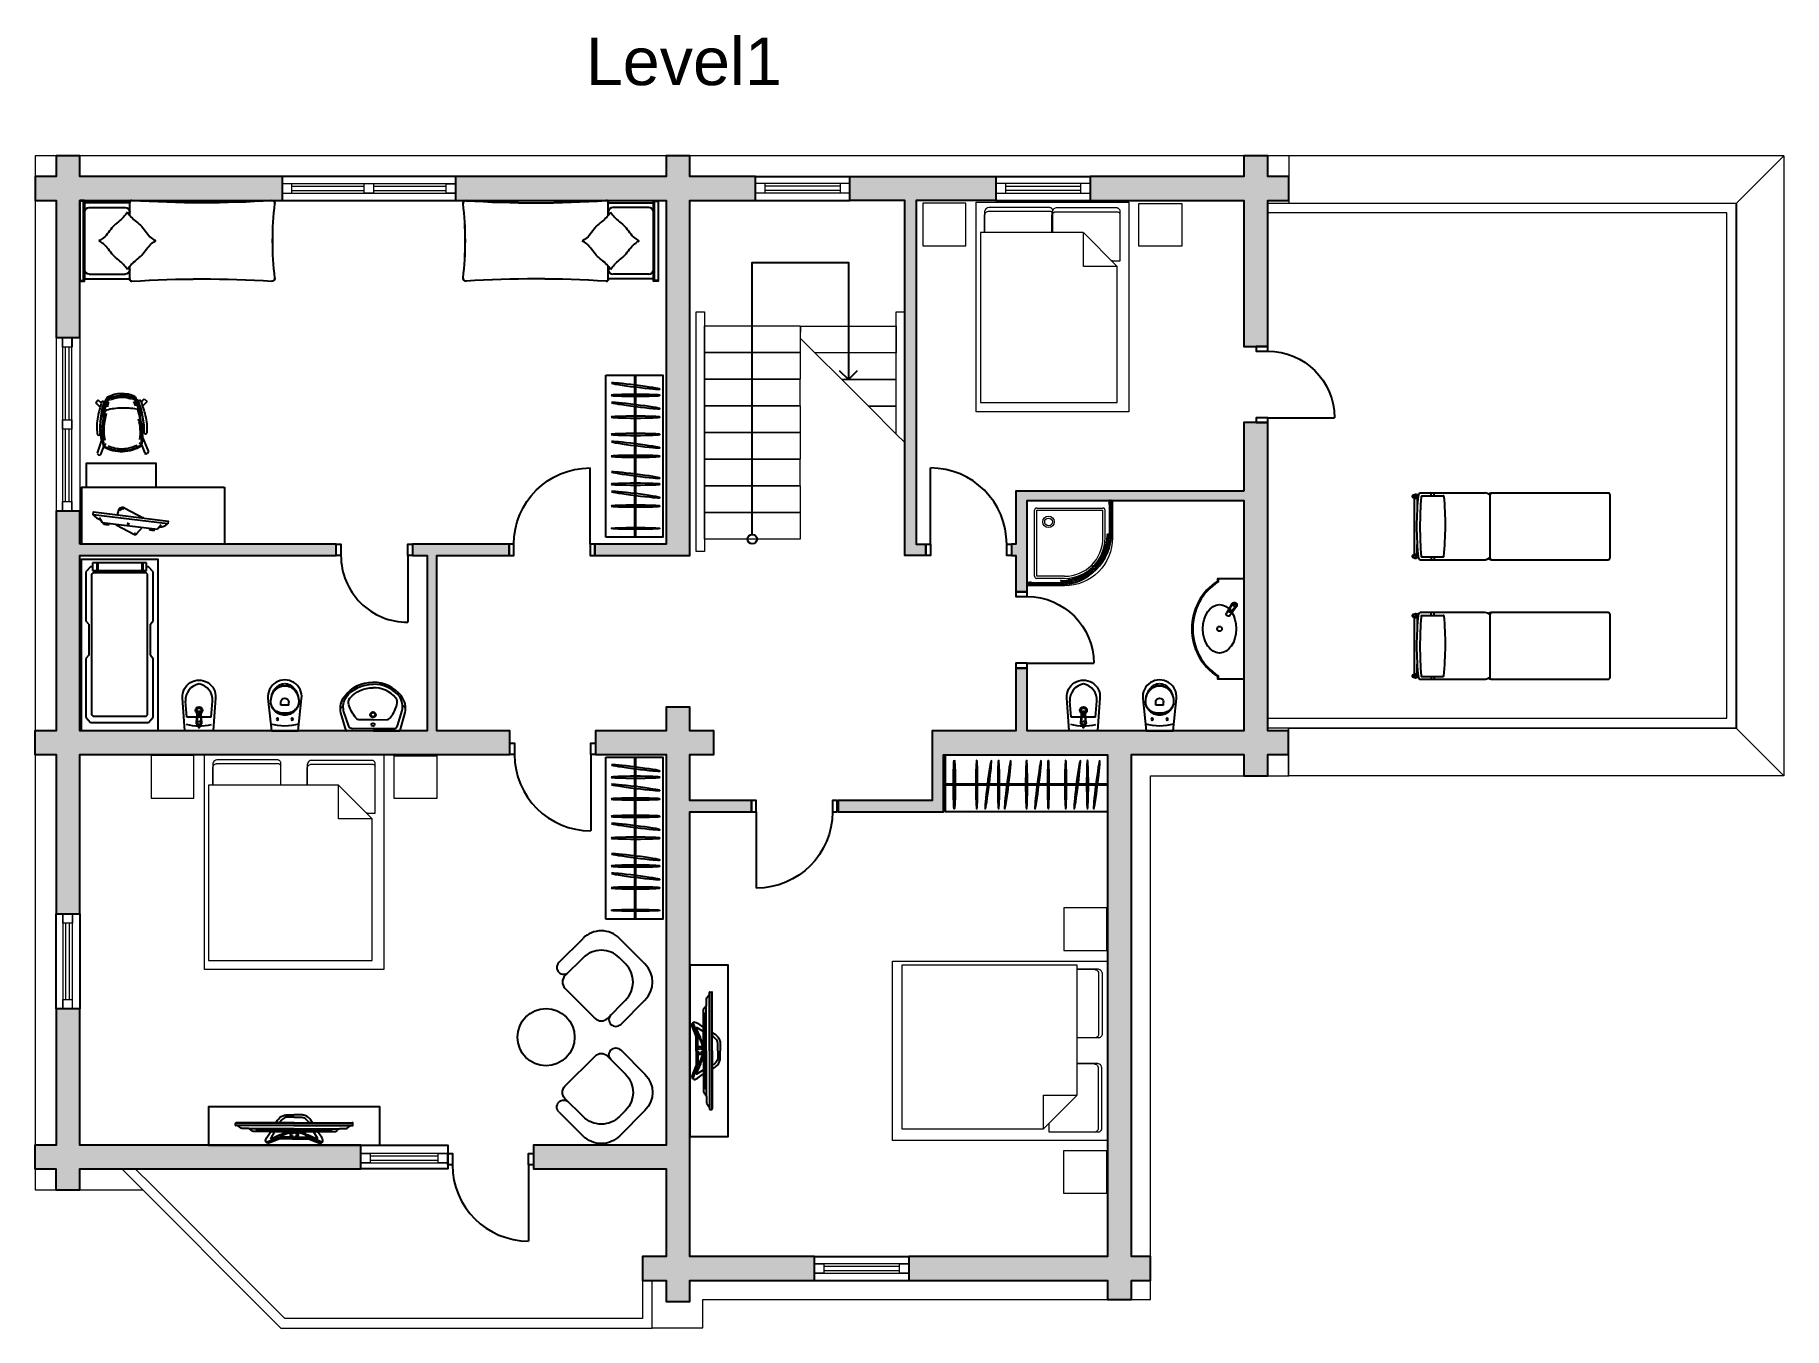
# Model space of a CAD drawing. Header units: millimetres. Extents: x 206455 to 265096, y 21531 to 53708.
# Drawn here: x 246737 to 265096, y 21531 to 35109 of the extents above; entities that cross this region are included whole.
import ezdxf

# ---------------------------------------------------------------- set-up
doc = ezdxf.new("R2010")
doc.units = ezdxf.units.MM
for name, color, linetype in [('dwgmodels.com', 250, 'Continuous'), ('furniture _san', 36, 'Continuous'), ('hatches', 8, 'Continuous'), ('wall', 5, 'Continuous')]:
    doc.layers.add(name, color=color, linetype=linetype)
doc.layers.add('txt', color=7, linetype='Continuous', lineweight=13)
doc.styles.get("Standard").update_dxf_attribs({"font": 'arial.ttf'})

msp = doc.modelspace()

# ---------------------------------------------------------------- texts
at = {"layer": 'txt', "color": 250, "linetype": 'Continuous', "lineweight": 15, "ltscale": 0.13}
msp.add_text('Level1', height=500, dxfattribs=at).set_placement((252518, 34582))

# ---------------------------------------------------------------- blocks, each defined once
blk = doc.blocks.new('bed 343')
at = {"color": 0, "linetype": 'Continuous', "lineweight": 15, "ltscale": 0.13}
for points in [[(-12, 1498), (-461, 1498), (-461, 1049), (-12, 1049)], [(-8, -1502), (-458, -1502), (-458, -1053), (-8, -1053)]]:
    blk.add_lwpolyline(points, close=True, dxfattribs=at)
at = {"color": 0, "linetype": 'Continuous', "lineweight": 15, "ltscale": 0.2}
blk.add_lwpolyline([(0, 942), (-2257, 942), (-2257, -942), (0, -942)], close=True, dxfattribs=at)
for points in [[(-319, 465), (-319, -898), (-2161, -898), (-2161, 819), (-673, 819), (-673, 466), (-319, 466), (-673, 819)], [(-616, 770), (-616, 763), (-616, 851), (-88, 851), (-85, 851), (-79, 848), (-73, 843), (-68, 837), (-65, 833), (-63, 829), (-62, 825), (-60, 819), (-60, 816), (-60, 180), (-63, 168), (-69, 157), (-75, 149), (-85, 143), (-94, 138), (-102, 136), (-319, 136), (-140, 136), (-129, 141), (-117, 146), (-106, 157), (-102, 166), (-100, 174), (-99, 180), (-99, 818), (-99, 827), (-103, 834), (-108, 841), (-114, 846), (-121, 850), (-122, 851)], [(-317, -140), (-317, -140), (-317, -140), (-83, -140), (-80, -140), (-74, -143), (-68, -148), (-63, -154), (-60, -158), (-58, -162), (-57, -166), (-55, -172), (-55, -175), (-55, -811), (-58, -823), (-64, -834), (-70, -842), (-80, -848), (-89, -853), (-97, -855), (-314, -855), (-135, -855), (-124, -850), (-112, -845), (-101, -834), (-97, -825), (-95, -817), (-94, -811), (-94, -173), (-94, -164), (-98, -157), (-103, -150), (-109, -145), (-116, -141), (-117, -140)]]:
    blk.add_lwpolyline(points, dxfattribs=at)
blk = doc.blocks.new('ward46')
at = {"color": 0}
for p, q in [((283, 1700), (283, 0)), ((293, 1700), (293, 0))]:
    blk.add_line(p, q, dxfattribs=at)
for points in [[(600, 0), (0, 0), (0, 1700), (600, 1700)], [(600, 1700), (600, 0)]]:
    blk.add_lwpolyline(points, dxfattribs=at)
blk.add_ellipse((287, 1609), major_axis=(256, 0), ratio=0.03669, dxfattribs=at)
at = {"color": 0, "extrusion": (0, 0, -1)}
for centre, major_axis in [((287, 1374), (256, 0)), ((286, 1253), (254, -32)), ((287, 1144), (256, 0)), ((286, 1048), (254, -32)), ((287, 851), (256, 0)), ((286, 730), (254, -32)), ((287, 622), (256, 0)), ((287, 440), (256, 0)), ((286, 319), (254, -32)), ((287, 211), (256, 0)), ((286, 114), (254, -32))]:
    blk.add_ellipse(centre, major_axis=major_axis, ratio=0.03669, dxfattribs=at)
blk = doc.blocks.new('wash b1')
at = {"color": 0}
for p, q in [((-311, -264), (-342, -239)), ((311, -264), (342, -239))]:
    blk.add_line(p, q, dxfattribs=at)
for points in [[(0, 0), (-279, 0, 0.349334), (-284, -4), (-338, -191, 0.210862), (-299, -365, 0.238221), (-1, -511, -0.006376)], [(-3, 0), (276, 0, -0.349334), (281, -4), (338, -191, -0.210862), (299, -365, -0.236938), (-1, -511, 0.006376)], [(0, -25), (-216, -25, 0.390337), (-256, -51), (-308, -212, 0.183446), (-282, -357, 0.232242), (0, -490, 0.646667)], [(0, -116), (-151, -119, 0.204561), (-187, -147, 0.107345), (-252, -274, 0.24654), (-242, -344, 0.234802), (1, -452, 0.791678)], [(-3, -116), (149, -119, -0.218686), (184, -142, -0.103144), (252, -274, -0.24654), (242, -344, -0.232404), (-4, -452, -0.791678)], [(-3, -25), (213, -25, -0.390337), (253, -51), (308, -212, -0.183446), (282, -357, -0.230237), (-3, -490, -0.646667)]]:
    blk.add_lwpolyline(points, format="xyb", dxfattribs=at)
for centre, radius in [((0, -170), 29), ((0, -170), 22), ((0, -66), 16)]:
    blk.add_circle(centre, radius, dxfattribs=at)
blk = doc.blocks.new('SSS')
for p, q in [((-1, 2), (0, 9)), ((10, -2), (0, 0)), ((12, 9), (2, 11)), ((8, 4), (13, 3)), ((10, 1), (11, 6)), ((16, 17), (12, 9)), ((23, 19), (21, 19)), ((10, -2), (10, -11)), ((14, -15), (16, -16))]:
    blk.add_line(p, q)
blk.add_lwpolyline([(22, 11), (20, 11, 0.414214), (18, 10), (15, -5, 0.414214), (16, -7), (18, -8)], format="xyb")
for points in [[(21, 4), (25, 3), (25, 3), (29, 25), (28, 25), (25, 26), (24, 25), (21, 4)], [(15, -24), (19, -25), (19, -24), (24, -3), (23, -3), (20, -2), (19, -2), (15, -23)]]:
    blk.add_lwpolyline(points, close=True)
blk.add_circle((11, 3), 3.6)
for centre, radius, start, end in [((0, 2), 1.8, 168.3985, 258.3985), ((2, 9), 1.8, 78.3985, 168.3985), ((11, 3), 5.4, 78.3985, 258.3985), ((20, 15), 4.5, 78.3985, 155.158), ((14, -11), 4.5, 181.639, 258.3985)]:
    blk.add_arc(centre, radius, start, end)
blk = doc.blocks.new('Kolo STANDARD PLUS 80')
at = {"color": 0, "lineweight": 0}
for p, q in [((0, 790), (1, 790)), ((1, 790), (5, 787)), ((5, 787), (10, 787)), ((34, 785), (6, 785)), ((6, 785), (6, 784)), ((6, 784), (10, 784)), ((10, 772), (6, 772)), ((6, 772), (6, 770)), ((6, 770), (7, 770)), ((7, 770), (34, 770)), ((7, 770), (7, 770)), ((10, 787), (10, 785)), ((10, 785), (12, 785)), ((10, 784), (10, 772)), ((12, 787), (25, 790)), ((12, 786), (12, 787)), ((12, 785), (12, 786)), ((20, 785), (12, 785)), ((12, 785), (12, 785)), ((12, 772), (12, 783)), ((12, 783), (34, 783)), ((34, 772), (12, 772)), ((12, 770), (20, 770)), ((25, 790), (38, 788)), ((30, 779), (30, 781)), ((31, 783), (37, 783)), ((39, 782), (31, 782)), ((31, 779), (31, 781)), ((35, 778), (31, 778)), ((34, 777), (31, 777)), ((34, 783), (34, 785)), ((34, 770), (34, 772)), ((35, 778), (35, 778)), ((37, 776), (35, 776)), ((36, 777), (37, 777)), ((38, 788), (39, 788)), ((38, 787), (38, 784)), ((38, 778), (38, 777)), ((38, 778), (39, 778)), ((38, 768), (38, 775)), ((39, 788), (39, 787)), ((39, 787), (39, 768)), ((39, 787), (307, 787)), ((39, 783), (307, 783)), ((39, 776), (307, 776)), ((39, 769), (307, 769)), ((39, 768), (39, 768)), ((70, 90), (70, 710)), ((350, 730), (90, 730)), ((90, 90), (90, 710)), ((350, 710), (90, 710)), ((315, 776), (315, 783)), ((315, 766), (315, 773)), ((315, 773), (315, 773)), ((315, 773), (315, 773)), ((316, 759), (315, 766)), ((315, 765), (316, 765)), ((316, 769), (317, 755)), ((317, 751), (316, 759)), ((317, 773), (317, 770)), ((317, 770), (322, 770)), ((317, 755), (325, 755)), ((327, 752), (317, 749)), ((325, 754), (318, 754)), ((318, 754), (318, 751)), ((318, 751), (327, 753)), ((318, 750), (318, 751)), ((319, 784), (319, 783)), ((320, 782), (320, 784)), ((325, 755), (325, 754)), ((327, 775), (327, 783)), ((327, 753), (327, 752)), ((601, 640), (602, 641)), ((604, 637), (601, 640)), ((607, 641), (604, 644)), ((604, 644), (604, 643)), ((606, 637), (604, 637)), ((605, 635), (612, 642)), ((611, 626), (605, 632)), ((606, 634), (613, 642)), ((612, 627), (606, 633)), ((608, 640), (607, 641)), ((614, 623), (609, 617)), ((609, 616), (610, 614)), ((612, 626), (612, 625)), ((612, 625), (612, 625)), ((612, 625), (614, 623)), ((614, 614), (612, 615)), ((613, 615), (612, 614)), ((620, 635), (613, 627)), ((616, 618), (613, 616)), ((614, 614), (613, 616)), ((614, 642), (620, 636)), ((621, 634), (614, 626)), ((614, 624), (617, 622)), ((614, 614), (615, 612)), ((614, 614), (616, 613)), ((615, 613), (614, 612)), ((616, 609), (614, 610)), ((615, 642), (621, 637)), ((616, 620), (618, 618)), ((616, 618), (617, 617)), ((618, 616), (616, 613)), ((618, 616), (617, 617)), ((623, 614), (617, 609)), ((620, 616), (618, 618)), ((624, 614), (622, 617)), ((625, 612), (623, 614)), ((626, 612), (625, 612)), ((625, 612), (625, 612)), ((634, 621), (626, 614)), ((626, 611), (632, 605)), ((635, 620), (627, 613)), ((627, 612), (633, 606)), ((634, 606), (642, 613)), ((635, 605), (642, 612)), ((642, 614), (636, 620)), ((642, 615), (637, 621)), ((637, 606), (637, 604)), ((637, 604), (640, 601)), ((640, 608), (641, 607)), ((640, 601), (641, 602)), ((641, 607), (644, 604)), ((644, 604), (643, 604)), ((710, 350), (710, 90)), ((730, 350), (730, 90)), ((752, 327), (749, 317)), ((750, 318), (751, 318)), ((751, 318), (753, 327)), ((754, 318), (751, 318)), ((751, 317), (759, 316)), ((753, 327), (752, 327)), ((755, 325), (754, 325)), ((754, 325), (754, 318)), ((755, 317), (755, 325)), ((769, 316), (755, 317)), ((759, 316), (766, 315)), ((765, 315), (765, 316)), ((766, 315), (773, 315)), ((769, 39), (769, 307)), ((770, 317), (770, 322)), ((773, 317), (770, 317)), ((773, 315), (773, 315)), ((773, 315), (773, 315)), ((775, 327), (783, 327)), ((776, 315), (783, 315)), ((776, 39), (776, 307)), ((782, 320), (784, 320)), ((784, 319), (783, 319)), ((783, 39), (783, 307)), ((787, 307), (787, 39)), ((710, 90), (90, 90)), ((710, 70), (90, 70)), ((770, 4), (766, 0)), ((787, 39), (768, 39)), ((768, 38), (775, 38)), ((768, 10), (770, 10)), ((770, 7), (770, 34)), ((770, 34), (772, 34)), ((770, 12), (770, 20)), ((770, 6), (770, 7)), ((772, 6), (770, 6)), ((772, 4), (770, 4)), ((772, 34), (772, 12)), ((772, 12), (783, 12)), ((784, 10), (772, 10)), ((772, 10), (772, 6)), ((772, 10), (773, 10)), ((776, 0), (772, 4)), ((773, 10), (773, 5)), ((782, 10), (773, 10)), ((773, 5), (777, 1)), ((776, 37), (776, 35)), ((777, 1), (776, 0)), ((778, 38), (777, 38)), ((777, 36), (777, 37)), ((777, 34), (777, 31)), ((778, 38), (778, 39)), ((778, 35), (778, 35)), ((778, 35), (778, 31)), ((778, 1), (782, 5)), ((780, 0), (778, 1)), ((779, 31), (781, 31)), ((779, 30), (781, 30)), ((783, 4), (780, 0)), ((782, 39), (782, 31)), ((782, 10), (784, 10)), ((782, 5), (782, 10)), ((783, 31), (783, 37)), ((783, 12), (783, 34)), ((783, 34), (785, 34)), ((783, 10), (783, 6)), ((784, 10), (783, 10)), ((783, 6), (785, 6)), ((785, 4), (783, 4)), ((787, 38), (784, 38)), ((784, 6), (784, 10)), ((784, 6), (784, 10)), ((785, 6), (784, 6)), ((785, 6), (784, 6)), ((785, 34), (785, 6)), ((785, 20), (785, 12)), ((785, 20), (785, 6)), ((785, 20), (785, 20)), ((785, 12), (785, 20)), ((786, 12), (785, 12)), ((785, 10), (787, 10)), ((785, 6), (785, 10)), ((789, 0), (785, 4)), ((787, 12), (786, 12)), ((787, 39), (788, 39)), ((790, 25), (787, 12)), ((787, 10), (787, 5)), ((787, 5), (790, 1)), ((788, 39), (788, 38)), ((788, 38), (790, 25)), ((790, 1), (789, 0))]:
    blk.add_line(p, q, dxfattribs=at)
at = {"color": 0}
for p, q in [((1, 790), (0, 789)), ((0, 789), (4, 785)), ((4, 783), (0, 780)), ((0, 780), (0, 779)), ((0, 779), (1, 778)), ((0, 779), (0, 779)), ((1, 777), (0, 776)), ((0, 776), (4, 772)), ((4, 770), (0, 766)), ((0, 766), (1, 765)), ((0, 766), (0, 766)), ((0, 766), (0, 766)), ((5, 787), (1, 790)), ((1, 778), (5, 782)), ((5, 773), (1, 777)), ((1, 765), (5, 768)), ((4, 785), (4, 783)), ((4, 772), (4, 770)), ((10, 787), (5, 787)), ((5, 782), (10, 782)), ((10, 773), (5, 773)), ((5, 768), (10, 768)), ((6, 783), (6, 785)), ((6, 785), (10, 785)), ((10, 783), (6, 783)), ((6, 770), (6, 772)), ((6, 772), (10, 772)), ((10, 770), (6, 770)), ((10, 785), (10, 787)), ((10, 782), (10, 783)), ((10, 772), (10, 773)), ((10, 768), (10, 770)), ((19, 787), (17, 787)), ((19, 769), (17, 769)), ((20, 785), (20, 786)), ((20, 785), (20, 785)), ((20, 770), (20, 770)), ((39, 787), (307, 787)), ((310, 783), (307, 783)), ((307, 783), (307, 776)), ((310, 782), (307, 782)), ((307, 778), (307, 778)), ((307, 774), (315, 774)), ((308, 777), (308, 776)), ((308, 775), (310, 775)), ((313, 783), (310, 782)), ((310, 776), (310, 778)), ((310, 778), (311, 778)), ((311, 778), (311, 776)), ((311, 775), (313, 775)), ((313, 776), (313, 783)), ((315, 773), (315, 769)), ((316, 769), (322, 769)), ((328, 775), (328, 783)), ((600, 640), (604, 645)), ((605, 635), (600, 640)), ((604, 645), (610, 640)), ((610, 640), (605, 635)), ((610, 617), (615, 622)), ((612, 615), (610, 617)), ((617, 620), (612, 615)), ((615, 622), (617, 620)), ((620, 617), (615, 612)), ((615, 612), (617, 610)), ((617, 610), (622, 615)), ((622, 615), (620, 617)), ((640, 610), (635, 605)), ((635, 605), (640, 600)), ((645, 604), (640, 610)), ((640, 600), (645, 604)), ((775, 328), (783, 328)), ((769, 316), (769, 322)), ((773, 315), (769, 315)), ((774, 307), (774, 315)), ((775, 311), (775, 313)), ((775, 308), (775, 310)), ((776, 313), (783, 313)), ((778, 311), (776, 311)), ((776, 310), (778, 310)), ((777, 308), (776, 308)), ((783, 307), (776, 307)), ((778, 310), (778, 311)), ((778, 307), (778, 307)), ((783, 313), (782, 310)), ((782, 310), (782, 307)), ((783, 310), (783, 307)), ((787, 39), (787, 307)), ((765, 1), (768, 5)), ((766, 0), (765, 1)), ((770, 4), (766, 0)), ((766, 0), (766, 0)), ((766, 0), (766, 0)), ((768, 5), (768, 10)), ((768, 10), (770, 10)), ((769, 19), (769, 17)), ((770, 20), (770, 20)), ((770, 10), (770, 6)), ((770, 6), (772, 6)), ((772, 4), (770, 4)), ((772, 6), (772, 10)), ((772, 10), (773, 10)), ((776, 0), (772, 4)), ((773, 10), (773, 5)), ((773, 5), (777, 1)), ((777, 1), (776, 0)), ((778, 1), (782, 5)), ((779, 0), (778, 1)), ((780, 0), (779, 0)), ((779, 0), (779, 0)), ((783, 4), (780, 0)), ((782, 5), (782, 10)), ((782, 10), (783, 10)), ((783, 10), (783, 6)), ((783, 6), (785, 6)), ((785, 4), (783, 4)), ((785, 20), (786, 20)), ((785, 6), (785, 10)), ((785, 10), (787, 10)), ((789, 0), (785, 4)), ((787, 19), (787, 17)), ((787, 10), (787, 5)), ((787, 5), (790, 1)), ((790, 1), (789, 0))]:
    blk.add_line(p, q, dxfattribs=at)
at = {"color": 0, "lineweight": 0}
blk.add_lwpolyline([(0, 0), (0, 800), (350, 800, -0.414214), (800, 350), (800, 0), (0, 0)], format="xyb", dxfattribs=at)
for centre, radius, start, end in [((90, 710), 20, 90, 180.0065), ((350, 350), 380, 0, 90), ((350, 350), 360, 0, 90), ((90, 90), 20, 179.9935, 270), ((710, 90), 20, 270, 0.0065)]:
    blk.add_arc(centre, radius, start, end, dxfattribs=at)
for centre, major_axis, start_param, end_param in [((27, 759), (-22.3, 22.3), -1.154774, -0.302152), ((13, 786), (0.945, 0.945), 1.533218, 2.730298), ((13, 769), (0.945, 0.945), 1.93168, 3.179171), ((27, 796), (-22.3, 22.3), 1.872948, 2.725571), ((27, 761), (-19.8, 19.8), -1.185675, -0.435284), ((27, 794), (19.8, 19.8), 3.576877, 4.327268), ((31, 781), (-1.12, 1.12), -0.785398, 0.785398), ((31, 779), (1.12, 1.12), 2.356194, 3.926991), ((31, 781), (-0.372, 0.372), -0.785398, 0.785398), ((31, 779), (0.372, 0.372), 2.356194, 3.926991), ((35, 777), (1.25, 1.25), 2.44543, 3.688035), ((36, 778), (0.558, 0.558), 2.356194, 3.926991), ((37, 784), (-0.558, 0.558), 2.356194, 3.926991), ((37, 777), (-0.372, 0.372), 2.356194, 3.926991), ((37, 775), (0.5, 0.5), 5.100511, 7.071069), ((38, 787), (-0.803, 0.803), 3.843893, 5.139016), ((38, 768), (0.803, 0.803), 4.285761, 5.580885), ((307, 307), (340, 340), 5.497787, 7.068583), ((307, 307), (-327, 327), 4.712389, 5.497787), ((316, 752), (1.99, 1.99), 1.914742, 4.005065), ((314, 753), (0.334, 0.334), 4.975055, 8.169267), ((322, 753), (22.2, 22.2), 0.88446, 1.001686), ((315, 783), (-0.434, 0.434), -0.56911, 0.785398), ((315, 776), (0.434, 0.434), 2.356194, 3.600658), ((314, 773), (1.69, 1.69), 5.497787, 6.742251), ((317, 752), (-1.43, 1.43), 0.579996, 2.203041), ((316, 751), (0.316, 0.316), 3.825718, 5.803845), ((319, 780), (1.83, 1.83), 1.087097, 3.111625), ((319, 780), (-0.923, 0.923), 3.600616, 7.937006), ((318, 779), (-0.447, 0.447), 1.618242, 4.754679), ((319, 780), (0.828, 0.828), 3.220022, 4.593607), ((322, 753), (-22.2, 22.2), -0.944882, -0.7213), ((319, 780), (1.83, 1.83), 6.054132, 6.907509), ((321, 779), (0.876, 0.876), 1.49966, 2.854642), ((321, 779), (0.341, 0.341), 2.854642, 5.904896), ((321, 779), (-0.219, 0.219), -1.522805, 1.192507), ((323, 780), (-0.627, 0.627), 0.331786, 1.522805), ((322, 781), (0.298, 0.298), 4.877233, 7.095519), ((322, 779), (0.235, 0.235), 3.189584, 6.235194), ((322, 775), (3.85, 3.85), 3.926991, 5.497787), ((327, 783), (0.441, 0.441), 5.497787, 6.9091), ((307, 307), (330, 330), 0, 0.742027), ((591, 636), (-0.61, 0.61), -1.004108, 4.041936), ((600, 628), (8.56, 8.56), 0.763636, 1.518914), ((600, 628), (7.85, 7.85), 0.658247, 1.518914), ((607, 634), (-1.47, 1.47), 0.025583, 1.596379), ((607, 634), (-0.367, 0.367), 0.025583, 1.596379), ((609, 616), (0.556, 0.556), 1.587947, 3.221055), ((611, 615), (1.1, 1.1), 3.167176, 4.737972), ((613, 628), (1.47, 1.47), 3.167176, 4.737972), ((614, 641), (1.47, 1.47), 0.025583, 1.596379), ((613, 628), (-0.367, 0.367), 1.596379, 3.167176), ((614, 641), (0.367, 0.367), 0.025583, 1.596379), ((614, 625), (0.761, 0.761), 1.596971, 3.191333), ((615, 611), (-1.1, 1.1), -0.025583, 1.545213), ((616, 609), (-0.556, 0.556), 1.491334, 3.124442), ((616, 621), (-1.16, 1.16), 2.902385, 4.498277), ((621, 616), (1.16, 1.16), 0.214112, 1.810004), ((620, 635), (0.367, 0.367), 4.737972, 6.308768), ((620, 635), (1.47, 1.47), 4.737972, 6.308768), ((625, 614), (0.761, 0.761), 3.091852, 4.686214), ((628, 613), (-1.47, 1.47), -0.025583, 1.545213), ((628, 613), (0.367, 0.367), 1.545213, 3.11601), ((634, 607), (1.47, 1.47), 3.11601, 4.686806), ((307, 307), (-327, 327), 3.926991, 4.712389), ((634, 607), (-0.367, 0.367), 1.545213, 3.11601), ((635, 620), (1.47, 1.47), 6.257602, 7.828399), ((635, 620), (-0.367, 0.367), 4.686806, 6.257602), ((636, 591), (0.61, 0.61), 0.670453, 5.716497), ((628, 600), (7.85, 7.85), 4.764272, 5.624939), ((307, 307), (-330, 330), 3.970362, 4.712389), ((628, 600), (8.56, 8.56), 4.764272, 5.519549), ((641, 614), (1.47, 1.47), 4.686806, 6.257602), ((641, 614), (0.367, 0.367), 4.686806, 6.257602), ((200, 200), (38.2, 38.2), 0.785398, 7.068583), ((200, 200), (25.5, 25.5), 0.785398, 7.068583), ((752, 316), (1.99, 1.99), 2.27812, 4.368444), ((751, 316), (0.316, 0.316), 0.47934, 2.457467), ((752, 317), (-1.43, 1.43), 0.938551, 2.561596), ((753, 314), (-0.334, 0.334), 2.826308, 6.02052), ((775, 322), (3.85, 3.85), 0.785398, 2.356194), ((773, 314), (-1.69, 1.69), 4.253323, 5.497787), ((776, 315), (-0.434, 0.434), 1.111731, 2.356194), ((779, 321), (0.341, 0.341), 0.378289, 3.428543), ((779, 321), (0.876, 0.876), 3.428543, 4.783526), ((780, 319), (0.828, 0.828), 1.689578, 3.063163), ((780, 319), (1.83, 1.83), 3.17156, 5.196088), ((779, 318), (-0.447, 0.447), 4.670099, 7.806536), ((779, 321), (-0.219, 0.219), 1.949085, 4.664397), ((779, 322), (0.235, 0.235), 0.047992, 3.093601), ((780, 319), (0.923, 0.923), 3.058568, 7.394959), ((780, 323), (0.627, 0.627), 3.189584, 4.380603), ((781, 322), (0.298, 0.298), 5.470852, 7.689138), ((780, 319), (1.83, 1.83), 5.658862, 6.512239), ((783, 327), (0.441, 0.441), 5.657271, 7.068583), ((753, 322), (-22.2, 22.2), 3.710703, 3.827929), ((783, 315), (0.434, 0.434), 3.926991, 5.281499), ((753, 322), (-22.2, 22.2), 3.862892, 4.086475), ((796, 27), (22.3, 22.3), 1.986818, 2.839441), ((794, 27), (19.8, 19.8), 1.955917, 2.706309), ((768, 38), (-0.803, 0.803), -0.868496, 0.426627), ((769, 13), (-0.945, 0.945), 1.533218, 2.780709), ((775, 37), (0.5, 0.5), 5.495302, 7.46586), ((777, 35), (1.25, 1.25), 2.59515, 3.837755), ((777, 37), (0.372, 0.372), 0.785398, 2.356194), ((778, 36), (-0.558, 0.558), 0.785398, 2.356194), ((779, 31), (-1.12, 1.12), 0.785398, 2.356194), ((779, 31), (0.372, 0.372), 2.356194, 3.926991), ((781, 31), (1.12, 1.12), 3.926991, 5.497787), ((781, 31), (-0.372, 0.372), 2.356194, 3.926991), ((784, 37), (-0.558, 0.558), -0.785398, 0.785398), ((786, 13), (0.945, 0.945), 3.552887, 4.749968), ((787, 38), (0.803, 0.803), 5.856558, 7.151681), ((761, 27), (-19.8, 19.8), 3.576877, 4.327268), ((759, 27), (-22.3, 22.3), 3.443744, 4.296367)]:
    blk.add_ellipse(centre, major_axis=major_axis, ratio=1, start_param=start_param, end_param=end_param, dxfattribs=at)
at = {"color": 0}
for centre, major_axis, start_param, end_param in [((17, 787), (-0.302, 0.302), -0.785398, 2.356194), ((17, 768), (0.302, 0.302), 0.785398, 3.926991), ((19, 786), (-0.719, 0.719), 3.926991, 5.536998), ((19, 770), (0.719, 0.719), 3.88778, 5.497787), ((307, 775), (0.344, 0.344), 0.419943, 2.047557), ((307, 775), (0.518, 0.518), 2.047557, 3.926991), ((307, 307), (340, 340), 0, 0.785398), ((307, 777), (0.248, 0.248), 5.497787, 7.068583), ((308, 776), (-0.248, 0.248), 0.785398, 2.356194), ((322, 753), (23, 23), 0.625914, 1.16457), ((310, 782), (-0.248, 0.248), 2.356194, 2.685618), ((310, 778), (0.248, 0.248), 0.785398, 2.356194), ((310, 776), (0.248, 0.248), 3.926991, 5.497787), ((311, 778), (-0.248, 0.248), 3.926991, 5.497787), ((311, 776), (-0.248, 0.248), 0.785398, 2.356194), ((313, 783), (0.248, 0.248), 5.497787, 7.398007), ((313, 776), (0.248, 0.248), 3.926991, 5.497787), ((314, 773), (0.889, 0.889), 5.497787, 6.702362), ((316, 769), (0.434, 0.434), 2.356194, 3.926991), ((322, 775), (-4.65, 4.65), 2.356194, 3.926991), ((307, 307), (317, 317), 0.047326, 0.743816), ((327, 783), (-1.24, 1.24), 3.926991, 5.338303), ((307, 307), (315, 315), 0.047496, 0.738882), ((307, 307), (-315, 315), 3.973507, 4.664893), ((307, 307), (317, 317), 5.539369, 6.235859), ((307, 307), (340, 340), 5.497787, 6.283185), ((775, 322), (-4.65, 4.65), -0.785398, 0.785398), ((783, 327), (1.24, 1.24), 5.657271, 7.068583), ((769, 316), (-0.434, 0.434), 0.785398, 2.356194), ((773, 314), (0.889, 0.889), 5.864009, 7.068583), ((775, 307), (0.518, 0.518), 2.356194, 4.235628), ((776, 313), (0.248, 0.248), 0.785398, 2.356194), ((776, 311), (-0.248, 0.248), 0.785398, 2.356194), ((776, 310), (-0.248, 0.248), -0.785398, 0.785398), ((776, 308), (-0.248, 0.248), 0.785398, 2.356194), ((775, 307), (-0.344, 0.344), 2.664832, 4.292446), ((777, 307), (0.248, 0.248), 5.497787, 7.068583), ((778, 311), (0.248, 0.248), 5.497787, 7.068583), ((778, 310), (0.248, 0.248), 3.926991, 5.497787), ((782, 310), (-0.248, 0.248), 0.455975, 0.785398), ((753, 322), (-23, 23), 3.547819, 4.086475), ((783, 313), (-0.248, 0.248), 3.597568, 5.497787), ((768, 17), (-0.302, 0.302), 0.785398, 3.926991), ((770, 19), (0.719, 0.719), 0.785398, 2.395405), ((786, 19), (0.719, 0.719), 5.458576, 7.068583), ((787, 17), (-0.302, 0.302), 0.785398, 3.926991)]:
    blk.add_ellipse(centre, major_axis=major_axis, ratio=1, start_param=start_param, end_param=end_param, dxfattribs=at)
at = {"color": 0, "lineweight": 0, "zscale": 0.5008152169937079}
for p, xscale, yscale, rotation in [((397, 743), 0.8764266297366703, 0.8764266297366703, 90), ((551, 679), 0.8764266297351813, 0.8764266297351813, 68.36710436433192)]:
    blk.add_blockref('SSS', p, dxfattribs=dict(at, xscale=xscale, yscale=yscale, rotation=rotation))
at = {"color": 0, "lineweight": 0, "extrusion": (0, 0, -1), "zscale": -0.5008152169937079}
for p, xscale, yscale, rotation in [((-679, 551), 0.8764266297419449, 0.8764266297419449, 158.3671043645073), ((-743, 397), 0.8764266297366703, 0.8764266297366703, 180)]:
    blk.add_blockref('SSS', p, dxfattribs=dict(at, xscale=xscale, yscale=yscale, rotation=rotation))
blk = doc.blocks.new('v1')
at = {"color": 0}
for p, q in [((41, -270), (-41, -270)), ((-41, -270), (-41, -303)), ((41, -270), (41, -303))]:
    blk.add_line(p, q, dxfattribs=at)
blk.add_lwpolyline([(-141, 0), (141, 0), (177, -339, -1.109549), (-177, -339), (-141, 0)], format="xyb", dxfattribs=at)
for centre in [(-78, -123), (78, -123)]:
    blk.add_circle(centre, 9.95, dxfattribs=at)
for centre, radius, start, end in [((0, -615), 564, 74.7124, 105.2876), ((-3, -313), 146, 111.2448, 133.1854), ((-3, -313), 146, 111.2448, 133.1854), ((0, -322), 156, 90, 111.2448), ((0, -322), 156, 90, 111.2448), ((0, -322), 156, 68.7552, 90), ((0, -322), 156, 68.7552, 90), ((3, -313), 146, 46.8146, 68.7552), ((3, -313), 146, 46.8146, 68.7552), ((-17, -303), 129, 156.1873, 180), ((-17, -303), 129, 156.1873, 180), ((-50, -303), 96.8, 152.905, 180), ((109, -303), 256, 180, 197.3785), ((55, -303), 202, 180, 199.4203), ((55, -303), 202, 180, 199.4203), ((-9, -307), 138, 133.1854, 156.1873), ((-9, -307), 138, 133.1854, 156.1873), ((-26, -315), 124, 128.9942, 152.905), ((-10, -335), 149, 108.5391, 128.9942), ((0, -365), 180, 90, 108.5391), ((0, -303), 41.2, 180, 0), ((0, -365), 180, 71.4609, 90), ((10, -335), 149, 51.0058, 71.4609), ((9, -307), 138, 23.8127, 46.8146), ((9, -307), 138, 23.8127, 46.8146), ((26, -315), 124, 27.095, 51.0058), ((-109, -303), 256, 342.6215, 0), ((-55, -303), 202, 340.5797, 0), ((-55, -303), 202, 340.5797, 0), ((17, -303), 129, 0, 23.8127), ((17, -303), 129, 0, 23.8127), ((50, -303), 96.8, 0, 27.095), ((28, -313), 173, 199.4203, 220.4025), ((28, -313), 173, 199.4203, 220.4025), ((56, -320), 200, 197.3785, 217.0738), ((11, -327), 151, 220.4025, 244.0498), ((11, -327), 151, 220.4025, 244.0498), ((22, -346), 157, 217.0738, 241.268), ((0, -350), 125, 244.0498, 270), ((0, -350), 125, 244.0498, 270), ((0, -385), 112, 241.268, 270), ((0, -350), 125, 270, 295.9502), ((0, -350), 125, 270, 295.9502), ((0, -385), 112, 270, 298.732), ((-22, -346), 157, 298.732, 322.9262), ((-11, -327), 151, 295.9502, 319.5975), ((-11, -327), 151, 295.9502, 319.5975), ((-28, -313), 173, 319.5975, 340.5797), ((-28, -313), 173, 319.5975, 340.5797), ((-56, -320), 200, 322.9262, 342.6215)]:
    blk.add_arc(centre, radius, start, end, dxfattribs=at)
blk = doc.blocks.new('mixer4bidet(plan)')
at = {"color": 0}
for p, q in [((-28, 2), (-35, 2)), ((0, 28), (94, 21)), ((97, 18), (97, -18)), ((97, 11), (104, 11)), ((104, 13), (112, 13)), ((113, 12), (121, 12)), ((-28, -2), (-35, -2)), ((0, -28), (94, -21)), ((97, -11), (104, -11)), ((104, -13), (112, -13)), ((113, -12), (121, -12))]:
    blk.add_line(p, q, dxfattribs=at)
blk.add_circle((-42, 0), 6.91, dxfattribs=at)
for centre, radius, start, end in [((0, 0), 27.5, 45.2651, 314.7349), ((0, 0), 24.5, 55.034, 65.9105), ((15, 22), 2, 235.034, 267.8471), ((94, 18), 3, 0, 86.3288), ((0, 0), 24.5, 294.0895, 304.966), ((15, -22), 2, 92.1529, 124.966), ((94, -18), 3, 273.6712, 0)]:
    blk.add_arc(centre, radius, start, end, dxfattribs=at)
for centre, major_axis, ratio, start_param, end_param in [((0, 0), (90.3, 0), 0.221476, 4.880525, 7.685846), ((104, 0), (0, 13), 0.174484, 2.579523, 6.845255), ((104, 0), (0, -11), 0.174139, 0, 3.141593), ((112, 0), (0, 13), 0.174484, 3.141593, 6.283185), ((121, 0), (0, 12), 0.174139, 3.141593, 6.283185)]:
    blk.add_ellipse(centre, major_axis=major_axis, ratio=ratio, start_param=start_param, end_param=end_param, dxfattribs=at)
blk.add_ellipse((70, 0), major_axis=(-10, 0), ratio=0.2, dxfattribs=at)
blk = doc.blocks.new('bide')
at = {"color": 0}
for p, q in [((-127, -145), (-142, -311)), ((-127, -145), (127, -145)), ((127, -145), (142, -311))]:
    blk.add_line(p, q, dxfattribs=at)
for points in [[(-148, 0), (148, 0), (174, -346, -1.078725), (-174, -346), (-148, 0)], [(-127, -63, -0.110662), (131, -66)]]:
    blk.add_lwpolyline(points, format="xyb", dxfattribs=at)
for centre, radius in [((0, -216), 37.4), ((0, -84), 17.5), ((0, -216), 23.9)]:
    blk.add_circle(centre, radius, dxfattribs=at)
for centre, start, end in [((30, -324), 175.5479, 259.9546), ((-30, -324), 280.0454, 4.4521)]:
    blk.add_arc(centre, 172, start, end, dxfattribs=at)
at = {"color": 0, "xscale": -1, "rotation": 90}
blk.add_blockref('mixer4bidet(plan)', (0, -84), dxfattribs=at)
blk = doc.blocks.new('mixer4ws(plan)')
at = {"color": 0}
for p, q in [((0, 28), (117, 20)), ((0, -28), (117, -20))]:
    blk.add_line(p, q, dxfattribs=at)
for centre, radius, start, end in [((0, 0), 27.5, 45.2651, 314.7349), ((0, 0), 24.5, 55.034, 65.9105), ((15, 22), 2, 235.034, 267.8471), ((117, 0), 20, 270, 90), ((0, 0), 24.5, 294.0895, 304.966), ((15, -22), 2, 92.1529, 124.966)]:
    blk.add_arc(centre, radius, start, end, dxfattribs=at)
blk.add_ellipse((0, 0), major_axis=(90.3, 0), ratio=0.221476, start_param=4.880525, end_param=7.685846, dxfattribs=at)
blk.add_ellipse((70, 0), major_axis=(-10, 0), ratio=0.2, dxfattribs=at)
blk = doc.blocks.new('vanity unit1050')
at = {"color": 0}
for p, q in [((-270, 496), (-270, 525)), ((-270, -525), (-270, -496))]:
    blk.add_line(p, q, dxfattribs=at)
blk.add_lwpolyline([(0, -525), (0, 525), (-280, 525), (-280, 501, 0.538816), (-280, -501), (-280, -525), (0, -525)], format="xyb", dxfattribs=at)
at = {"color": 0, "ltscale": 7}
blk.add_circle((-103, 250), 12.7, dxfattribs=at)
at = {"color": 0}
blk.add_circle((-258, 0), 25, dxfattribs=at)
blk.add_arc((50, 0), 590, 122.8453, 237.1547, dxfattribs=at)
blk.add_ellipse((-258, 0), major_axis=(0, -255), ratio=0.686274, start_param=3.141593, end_param=9.424778, dxfattribs=at)
at = {"color": 0, "extrusion": (0, 0, -1), "zscale": -1, "rotation": 303.6017384872103}
blk.add_blockref('mixer4ws(plan)', (103, 250), dxfattribs=at)
blk = doc.blocks.new('door 700')
at = {"color": 0}
for points in [[(0, -50), (-120, -50), (-120, 0), (0, 0), (0, -50)], [(0, -50), (700, -50)], [(0, -800), (-120, -800), (-120, -750), (0, -750), (0, -800)]]:
    blk.add_lwpolyline(points, dxfattribs=at)
blk.add_arc((0, -50), 700, 270, 0, dxfattribs=at)
blk = doc.blocks.new('door900')
at = {"color": 0}
for points in [[(-900, 0), (-900, 120), (-850, 120), (-850, 0), (-900, 0)], [(-50, 0), (-50, 120), (0, 120), (0, 0), (-50, 0)], [(-50, 0), (-50, -800)]]:
    blk.add_lwpolyline(points, dxfattribs=at)
blk.add_arc((-50, 0), 800, 180, 270, dxfattribs=at)
blk = doc.blocks.new('bed 1600x2200')
at = {"color": 0, "linetype": 'Continuous', "lineweight": 15, "ltscale": 0.2}
blk.add_lwpolyline([(800, 0), (800, -2200), (-800, -2200), (-800, 0)], close=True, dxfattribs=at)
at = {"color": 0, "linetype": 'Continuous', "lineweight": 15, "ltscale": 0.13}
for points in [[(-1360, -8), (-1360, -458), (-911, -458), (-911, -8)], [(1356, -12), (1356, -461), (907, -461), (907, -12)]]:
    blk.add_lwpolyline(points, close=True, dxfattribs=at)
at = {"color": 0, "linetype": 'Continuous', "lineweight": 15, "ltscale": 0.2}
for points in [[(2, -317), (2, -317), (2, -317), (2, -83), (2, -80), (-1, -74), (-6, -68), (-12, -63), (-16, -60), (-20, -58), (-24, -57), (-30, -55), (-33, -55), (-669, -55), (-681, -58), (-692, -64), (-700, -70), (-706, -80), (-711, -89), (-713, -97), (-713, -314), (-713, -135), (-708, -124), (-703, -112), (-692, -101), (-683, -97), (-675, -95), (-669, -94), (-31, -94), (-22, -94), (-15, -98), (-8, -103), (-3, -109), (1, -116), (2, -117)], [(628, -616), (621, -616), (709, -616), (709, -88), (709, -85), (706, -79), (701, -73), (695, -68), (691, -65), (687, -63), (683, -62), (677, -60), (675, -60), (38, -60), (26, -63), (15, -69), (7, -75), (1, -85), (-4, -94), (-6, -102), (-6, -319), (-6, -140), (-1, -129), (4, -117), (15, -106), (24, -102), (32, -100), (38, -99), (676, -99), (685, -99), (692, -103), (699, -108), (704, -114), (708, -121), (709, -122)], [(323, -319), (-756, -319), (-756, -2104), (677, -2104), (677, -673), (324, -673), (324, -319), (677, -673)]]:
    blk.add_lwpolyline(points, dxfattribs=at)
blk = doc.blocks.new('bed 800')
at = {"color": 0, "linetype": 'ByBlock'}
for p, q in [((-525, 267), (-525, 404)), ((-100, 350), (-475, 350)), ((-525, -404), (-525, -267)), ((-100, -350), (-475, -350))]:
    blk.add_line(p, q, dxfattribs=at)
at = {"color": 0}
blk.add_lwpolyline([(-525, 404), (-525, 400), (-50, 400), (-50, 425), (0, 425), (0, -425), (-50, -425), (-50, -400), (-525, -400), (-525, -404, -0.433007), (-546, -424, 0.031616), (-2017, -423, -0.44677), (-2048, -391, 0.059749), (-2048, 391, -0.44677), (-2017, 423, 0.031616), (-546, 424, -0.433007), (-525, 404), (-525, 400)], format="xyb", dxfattribs=at)
at = {"color": 0, "linetype": 'ByBlock'}
blk.add_lwpolyline([(-525, 400), (-50, 400), (-50, -400), (-525, -400)], dxfattribs=at)
for points in [[(-50, -425), (-50, 425), (0, 425), (0, -425)], [(-40, -415), (-40, 415), (0, 415), (0, -415)]]:
    blk.add_lwpolyline(points, close=True, dxfattribs=at)
for centre, radius, start, end in [((-2018, 393), 30, 86.4083, 182.703), ((-5313, 0), 3288, 353.1614, 6.8386), ((-1288, 12037), 11638, 266.4083, 273.6518), ((-545, 404), 20, 0, 93.6518), ((-475, 300), 50, 90, 180), ((-100, 300), 50, 0, 90), ((-475, -300), 50, 180, 270), ((-100, -300), 50, 270, 0), ((-2018, -393), 30, 177.297, 273.5917), ((-1288, -12038), 11638, 86.3482, 93.5917), ((-545, -404), 20, 266.3482, 0)]:
    blk.add_arc(centre, radius, start, end, dxfattribs=at)
for points in [[(-500, 300), (-539, 250), (-650, 150), (-751, 31), (-799, 0)], [(-500, 300), (-460, 250), (-350, 150), (-248, 31), (-200, 0)], [(-500, -300), (-460, -250), (-350, -150), (-248, -31), (-200, 0)], [(-500, -300), (-539, -250), (-650, -150), (-751, -31), (-799, 0)]]:
    blk.add_spline(points, degree=3, dxfattribs=at)
blk = doc.blocks.new('chair(top)')
at = {"color": 0}
for p, q in [((-405, 189), (-488, 219)), ((-328, 205), (-475, 256)), ((-268, 200), (-269, 221)), ((-75, 185), (-24, 176)), ((-22, 190), (-14, 199)), ((10, 224), (54, 271)), ((28, 185), (30, 188)), ((83, 244), (54, 271)), ((54, 212), (83, 244)), ((-65, -189), (-14, -177)), ((38, -183), (41, -186)), ((107, -127), (122, -140)), ((-393, -212), (-475, -245)), ((-316, -223), (-460, -282)), ((-257, -214), (-256, -236)), ((-11, -191), (-3, -200)), ((23, -223), (69, -268)), ((66, -209), (97, -239)), ((97, -239), (69, -268))]:
    blk.add_line(p, q, dxfattribs=at)
for centre, major_axis, ratio, start_param, end_param in [((-468, 232), (-17.6, 17.6), 1, -0.482952, 1.380844), ((-65, -2), (-276, 276), 1, 0.27332, 0.813374), ((-284, -212), (-296, 296), 1, -0.823386, -0.494011), ((-279, -219), (-296, 296), 1, -0.823386, -0.494011), ((-272, -201), (-296, 296), 1, -0.793244, -0.606923), ((-229, -413), (-423, 423), 1, -1.076512, -0.602035), ((-269, 240), (11.2, 11.2), 1, 1.127939, 3.754534), ((-265, 241), (14.5, 14.5), 1, 2.877054, 3.880504), ((-200, -331), (-417, 417), 1, -0.970184, -0.658071), ((-212, -632), (-607, 607), 1, -1.109562, -0.715775), ((-206, 79), (-96.2, 96.2), 1, -0.631582, -0.306503), ((-257, 185), (26.7, 26.7), 1, 0.838348, 0.99622), ((-226, 757), (-379, 379), 1, 2.282435, 2.350301), ((-265, 222), (0.224, 0.224), 1, 1.869144, 3.536356), ((-219, 635), (295, 295), 1, 3.815218, 3.902832), ((-263, -765), (-682, 682), 1, -1.033988, -0.785615), ((-247, -71), (-208, 208), 1, -0.794489, -0.741481), ((-205, -227), (-319, 319), 1, -0.807668, -0.699259), ((-229, 181), (-28, 28), 1, -1.350671, -0.793924), ((-229, 213), (-3.69, 3.69), 1, -1.302836, -0.766824), ((-228, 215), (-1.72, 1.72), 1, 3.023895, 4.836821), ((-224, 187), (-22, 22), 1, 4.243185, 4.971127), ((-226, 210), (-24.1, 24.1), 1, 3.538484, 4.382616), ((-239, -673), (635, 635), 1, 0.613528, 0.736238), ((-279, -824), (-728, 728), 1, -0.984253, -0.869679), ((-66, 426), (-169, 169), 1, 2.24605, 2.525306), ((-755, -2650), (2103, 2103), 1, 0.507127, 0.56049), ((-218, -675), (-635, 635), 1, -1.084869, -0.93398), ((-548, -2001), (587, 2184), 0.319702, -0.11349, 0.089409), ((53, 196), (-11.8, 11.8), 1, 2.858374, 4.890323), ((-65, -2), (-270, 270), 1, 0.28278, 0.813374), ((-70, -2), (-252, 252), 1, 0.372991, 0.813374), ((-411, 145), (-27.5, 27.5), 1, 4.438289, 5.206778), ((-19, 32), (-103, 103), 1, -1.043338, -0.677771), ((-12, 168), (10.4, 10.4), 1, 1.80184, 3.186732), ((-26, 43), (-93.6, 93.6), 1, -1.108818, -0.801943), ((-651, -9), (460, 460), 1, 5.511994, 5.756436), ((3, 23), (88.1, 88.1), 1, 0.29165, 0.716974), ((-37, -39), (-152, 152), 1, -1.465989, -1.033871), ((-22, -8), (131, 131), 1, 0.071037, 0.570695), ((57, 218), (-26.1, 26.1), 1, 2.069394, 2.464369), ((79, 153), (22.1, 22.1), 1, 3.910415, 4.562668), ((-153, -4), (187, 187), 1, 5.525763, 5.940487), ((-153, -4), (187, 187), 1, 5.111038, 5.525763), ((-187, -5), (-222, 222), 1, 3.952805, 4.362277), ((127, 121), (20.7, 20.7), 1, 1.244159, 1.942154), ((-176, -4), (-218, 218), 1, 3.952789, 4.387585), ((-187, -6), (222, 222), 1, 5.118452, 5.527924), ((-176, -6), (-218, 218), 1, 3.522348, 3.957144), ((-168, -5), (-226, 226), 1, 3.488778, 4.421154), ((-65, -2), (-276, 276), 1, 0.813374, 1.353428), ((-65, -2), (-270, 270), 1, 0.813374, 1.343968), ((-70, -2), (-252, 252), 1, 0.813374, 1.253756), ((-256, 306), (-357, 357), 1, 2.21239, 2.633479), ((-247, 619), (-607, 607), 1, 2.342523, 2.73631), ((-306, 749), (-682, 682), 1, 2.412362, 2.660736), ((-256, 662), (635, 635), 1, 4.131524, 4.282413), ((-18, -33), (-103, 103), 1, 2.304518, 2.670086), ((-2, -168), (-10.4, 10.4), 1, 0.010812, 1.395703), ((-24, -45), (93.6, 93.6), 1, 3.999486, 4.306361), ((-650, -27), (-460, 460), 1, 3.724293, 3.968735), ((5, -22), (-88.1, 88.1), 1, 2.480569, 2.905894), ((-39, 37), (152, 152), 1, 4.231415, 4.663533), ((-22, 7), (-131, 131), 1, 2.626849, 3.126506), ((69, -215), (-26.1, 26.1), 1, -0.837622, -0.442647), ((64, -193), (11.8, 11.8), 1, 4.590406, 6.622355), ((88, -148), (22.1, 22.1), 1, 0.205672, 0.857925), ((-454, -258), (-17.6, 17.6), 1, 0.245903, 2.109699), ((-296, 195), (-296, 296), 1, 2.120759, 2.450133), ((-402, -168), (27.5, 27.5), 1, 4.273951, 5.04244), ((-291, 203), (-296, 296), 1, 2.120759, 2.450133), ((-255, -254), (11.2, 11.2), 1, 1.013806, 3.640401), ((-251, -255), (-14.5, 14.5), 1, -0.68296, 0.32049), ((-218, 319), (-417, 417), 1, 2.284818, 2.596932), ((-201, -90), (96.2, 96.2), 1, 3.504046, 3.829125), ((-183, -646), (-295, 295), 1, -0.705288, -0.617674), ((-252, -237), (0.224, 0.224), 1, 1.231984, 2.899196), ((-247, -200), (-26.7, 26.7), 1, 2.201324, 2.359196), ((-183, -768), (-379, 379), 1, -0.723553, -0.655687), ((-250, 57), (-208, 208), 1, 2.368228, 2.421237), ((-217, 215), (-319, 319), 1, 2.326006, 2.434415), ((-217, -225), (3.69, 3.69), 1, 3.964367, 4.50038), ((-219, -193), (28, 28), 1, 3.991468, 4.548214), ((-215, -228), (1.72, 1.72), 1, 4.643908, 6.456834), ((-213, -200), (22, 22), 1, 4.509602, 5.237544), ((-213, -222), (24.1, 24.1), 1, 5.098113, 5.942245), ((-276, 658), (635, 635), 1, 4.032102, 4.154812), ((-325, 807), (-728, 728), 1, 2.496426, 2.611), ((-42, -429), (-169, 169), 1, -0.898559, -0.619303), ((-902, 2604), (-2103, 2103), 1, 2.637054, 2.690417)]:
    blk.add_ellipse(centre, major_axis=major_axis, ratio=ratio, start_param=start_param, end_param=end_param, dxfattribs=at)
at = {"color": 0, "extrusion": (0, 0, -1)}
blk.add_ellipse((-660, 1967), major_axis=(-708, 2147), ratio=0.319702, start_param=3.028102, end_param=3.231002, dxfattribs=at)
blk = doc.blocks.new('Tv 2')
at = {"color": 0}
for p, q in [((252, 45), (-297, -160)), ((179, 39), (225, 56)), ((186, 21), (179, 39)), ((225, 56), (232, 38)), ((-275, -130), (-229, -113)), ((-275, -130), (-268, -149)), ((-222, -132), (-229, -113))]:
    blk.add_line(p, q, dxfattribs=at)
blk.add_lwpolyline([(-368, -261), (372, 15), (383, -13), (-358, -289)], close=True, dxfattribs=at)
for points in [[(102, 0), (-101, 0)], [(303, 11), (252, 45)], [(-312, -219), (-297, -160)], [(-147, -104), (-125, -18)], [(-13, -71), (15, -71)], [(1, -59), (1, -83)], [(160, -150), (148, -101)], [(110, -200), (-109, -200)]]:
    blk.add_lwpolyline(points, dxfattribs=at)
for centre, radius, start, end in [((-101, -25), 25, 90, 164.7609), ((102, -25), 25, 52.8723, 90), ((301, -158), 187, 67.5594, 97.1051), ((-101, -25), 10, 90, 164.7609), ((110, -150), 50, 270, 0), ((110, -150), 35, 270, 0), ((-201, -345), 187, 123.8382, 153.3839), ((-109, -150), 50, 260.5415, 270)]:
    blk.add_arc(centre, radius, start, end, dxfattribs=at)
blk = doc.blocks.new('table 032')
at = {"color": 0}
blk.add_lwpolyline([(-600, 1500), (0, 1500), (0, 0), (-600, 0)], close=True, dxfattribs=at)
blk.add_lwpolyline([(-600, 50), (-600, 50), (-850, 50), (-850, 780), (-600, 780)], dxfattribs=at)
at = {"color": 0, "linetype": 'ByBlock', "rotation": 242.5466415344142}
blk.add_blockref('Tv 2', (-151, 458), dxfattribs=at)
blk = doc.blocks.new('1700 v')
at = {"color": 0}
for p, q in [((135, 354), (85, 304)), ((719, 354), (135, 354)), ((750, 323), (719, 354)), ((1059, 323), (1090, 354)), ((1577, 354), (1090, 354)), ((1627, 304), (1577, 354)), ((85, 304), (85, -304)), ((160, 294), (145, 279)), ((145, 279), (145, -279)), ((719, 294), (160, 294)), ((1552, 294), (719, 294)), ((1059, 323), (750, 323)), ((1567, 278), (1552, 294)), ((1567, -278), (1567, 278)), ((1589, 284), (1589, -284)), ((1666, 284), (1589, 284)), ((1666, 238), (1589, 238)), ((1666, 230), (1589, 230)), ((1627, 284), (1627, 304)), ((1666, -284), (1666, 284)), ((85, -304), (135, -354)), ((85, -304), (85, -304)), ((145, -279), (160, -294)), ((145, -279), (145, -279)), ((160, -294), (719, -294)), ((719, -294), (1552, -294)), ((750, -323), (719, -354)), ((750, -323), (1059, -323)), ((1059, -323), (1090, -354)), ((1552, -294), (1567, -278)), ((1577, -354), (1627, -304)), ((1666, -235), (1589, -235)), ((1666, -243), (1589, -243)), ((1589, -284), (1666, -284)), ((1627, -304), (1627, -284)), ((135, -354), (719, -354)), ((1090, -354), (1577, -354))]:
    blk.add_line(p, q, dxfattribs=at)
blk.add_lwpolyline([(0, 400), (1700, 400), (1700, -400), (0, -400)], close=True, dxfattribs=at)
blk = doc.blocks.new('tv table23')
at = {"color": 0}
blk.add_lwpolyline([(0, -900), (400, -900), (400, 900), (0, 900), (0, -900)], dxfattribs=at)
blk = doc.blocks.new('LG-55-la6208-4 top')
at = {"layer": 'dwgmodels.com', "color": 0}
for p, q in [((0, 0), (-139, 0)), ((0, 0), (139, 0)), ((0, -163), (-616, -163)), ((0, -140), (-613, -140)), ((0, -168), (-609, -168)), ((0, -105), (-473, -105)), ((0, -77), (-432, -77)), ((0, -89), (-389, -89)), ((0, -77), (432, -77)), ((0, -89), (389, -89)), ((0, -105), (473, -105)), ((0, -140), (613, -140)), ((0, -163), (616, -163)), ((0, -168), (609, -168))]:
    blk.add_line(p, q, dxfattribs=at)
for points in [[(-139, 0, -0.087489), (-151, 2, -0.012567), (-221, 29, 0.010337), (-258, 44, 0.091985), (-266, 46, 0.050664), (-280, 44, 0.157379), (-293, 37), (-300, 25, 0.203619), (-301, 14)], [(-301, 14, 0.03963), (-289, -12), (-244, -77)], [(-300, 25), (-296, 30, -0.176327), (-288, 34, -0.124023), (-276, 33), (-156, -15, -0.043017), (-146, -20, 0.007168), (-119, -37, 0.035791), (-88, -52, 0.053078), (-45, -64), (-38, -64)], [(-297, 23), (-294, 28, -0.176327), (-288, 31, -0.122846), (-277, 30), (-158, -18, -0.043017), (-147, -23, 0.007168), (-120, -39, 0.035791), (-89, -55, 0.053299), (-45, -67), (-38, -68)], [(-44, -74), (-44, -70), (-59, -68, -0.030959), (-103, -57, -0.025373), (-132, -46, -0.003627), (-148, -40, 0.002957), (-237, -1, 0.075709), (-242, 0, 0.421822), (-244, -2, 0.125069), (-243, -6), (-202, -76)], [(300, 25), (296, 30, 0.176327), (288, 34, 0.124023), (276, 33), (156, -15, 0.043017), (146, -20, -0.007168), (119, -37, -0.035791), (88, -52, -0.053078), (45, -64), (38, -64)], [(297, 23), (294, 28, 0.176327), (288, 31, 0.122846), (277, 30), (158, -18, 0.043017), (147, -23, -0.007168), (120, -39, -0.035791), (89, -55, -0.053299), (45, -67), (38, -68)], [(44, -74), (44, -70), (59, -68, 0.030959), (103, -57, 0.025373), (132, -46, 0.003627), (148, -40, -0.002957), (237, -1, -0.075709), (242, 0, -0.421822), (244, -2, -0.125069), (243, -6), (202, -76)], [(139, 0, 0.087489), (151, 2, 0.012567), (221, 29, -0.010337), (258, 44, -0.091985), (266, 46, -0.050664), (280, 44, -0.157379), (293, 37), (300, 25, -0.203619), (301, 14)], [(301, 14, -0.03963), (289, -12), (244, -77)], [(-432, -77, 0.185144), (-446, -84, -0.014846), (-455, -93, -0.123556), (-479, -107, -0.051646), (-481, -108), (-542, -108, 0.115088), (-556, -111), (-595, -140)], [(-389, -89), (-392, -91, 0.150292), (-393, -96), (-393, -102), (0, -102)], [(-193, -168), (-174, -197, 0.052137), (-174, -197, 0.127134), (-121, -241, 0.092146), (-83, -251, 0.038202)], [(0, -227), (-69, -227, -0.149981), (-114, -213, -0.12639), (-153, -168, 0.883679)], [(-38, -15, -0.048999), (-42, -17, -0.126237), (-48, -18), (-150, -18)], [(-45, -64), (-39, -19, -0.06881), (-38, -15, -0.311157), (-17, -1), (0, -1)], [(0, -5), (-17, -5, 0.176327), (-27, -9, 0.18738), (-36, -27), (-38, -74)], [(45, -64), (39, -19, 0.06881), (38, -15, 0.311157), (17, -1), (0, -1)], [(0, -5), (17, -5, -0.176327), (27, -9, -0.18738), (36, -27), (38, -74)], [(389, -89), (392, -91, -0.150292), (393, -96), (393, -102), (0, -102)], [(0, -227), (69, -227, 0.149981), (114, -213, 0.12639), (153, -168, -0.883679)], [(38, -15, 0.048999), (42, -17, 0.126237), (48, -18), (150, -18)], [(193, -168), (174, -197, -0.052137), (174, -197, -0.127134), (121, -241, -0.092146), (83, -251, -0.038202)], [(432, -77, -0.185144), (446, -84, 0.014846), (455, -93, 0.123556), (479, -107, 0.051646), (481, -108), (542, -108, -0.115088), (556, -111), (595, -140)]]:
    blk.add_lwpolyline(points, format="xyb", dxfattribs=at)
for points in [[(-616, -142), (-616, -162)], [(-387, -102), (-387, -98), (-389, -98), (-389, -102)], [(-381, -102), (-381, -98), (-383, -98), (-383, -102)], [(-375, -102), (-375, -98), (-377, -98), (-377, -102)], [(-369, -102), (-369, -98), (-370, -98), (-370, -102)], [(-363, -102), (-363, -98), (-364, -98), (-364, -102)], [(-356, -102), (-356, -98), (-358, -98), (-358, -102)], [(-350, -102), (-350, -98), (-352, -98), (-352, -102)], [(-344, -102), (-344, -98), (-346, -98), (-346, -102)], [(-338, -102), (-338, -98), (-340, -98), (-340, -102)], [(-332, -102), (-332, -98), (-334, -98), (-334, -102)], [(-326, -102), (-326, -98), (-327, -98), (-327, -102)], [(-320, -102), (-320, -98), (-321, -98), (-321, -102)], [(-313, -102), (-313, -98), (-315, -98), (-315, -102)], [(-307, -102), (-307, -98), (-309, -98), (-309, -102)], [(-301, -102), (-301, -98), (-303, -98), (-303, -102)], [(-295, -102), (-295, -98), (-297, -98), (-297, -102)], [(-289, -102), (-289, -98), (-291, -98), (-291, -102)], [(-283, -102), (-283, -98), (-285, -98), (-285, -102)], [(-277, -102), (-277, -98), (-278, -98), (-278, -102)], [(-271, -102), (-271, -98), (-272, -98), (-272, -102)], [(-264, -102), (-264, -98), (-266, -98), (-266, -102)], [(-258, -102), (-258, -98), (-260, -98), (-260, -102)], [(-252, -102), (-252, -98), (-254, -98), (-254, -102)], [(-246, -102), (-246, -98), (-248, -98), (-248, -102)], [(-240, -102), (-240, -98), (-242, -98), (-242, -102)], [(-234, -102), (-234, -98), (-235, -98), (-235, -102)], [(-228, -102), (-228, -98), (-229, -98), (-229, -102)], [(-221, -102), (-221, -98), (-223, -98), (-223, -102)], [(-215, -102), (-215, -98), (-217, -98), (-217, -102)], [(-209, -102), (-209, -98), (-211, -98), (-211, -102)], [(-203, -102), (-203, -98), (-205, -98), (-205, -102)], [(-197, -102), (-197, -98), (-199, -98), (-199, -102)], [(-191, -102), (-191, -98), (-193, -98), (-193, -102)], [(-185, -102), (-185, -98), (-186, -98), (-186, -102)], [(-179, -102), (-179, -98), (-180, -98), (-180, -102)], [(-172, -102), (-172, -98), (-174, -98), (-174, -102)], [(-166, -102), (-166, -98), (-168, -98), (-168, -102)], [(-160, -102), (-160, -98), (-162, -98), (-162, -102)], [(-154, -102), (-154, -98), (-156, -98), (-156, -102)], [(-148, -102), (-148, -98), (-150, -98), (-150, -102)], [(-142, -102), (-142, -98), (-143, -98), (-143, -102)], [(-136, -102), (-136, -98), (-137, -98), (-137, -102)], [(-129, -102), (-129, -98), (-131, -98), (-131, -102)], [(-123, -102), (-123, -98), (-125, -98), (-125, -102)], [(-117, -102), (-117, -98), (-119, -98), (-119, -102)], [(-111, -102), (-111, -98), (-113, -98), (-113, -102)], [(-105, -102), (-105, -98), (-107, -98), (-107, -102)], [(-99, -102), (-99, -98), (-101, -98), (-101, -102)], [(-93, -102), (-93, -98), (-94, -98), (-94, -102)], [(-87, -102), (-87, -98), (-88, -98), (-88, -102)], [(-80, -102), (-80, -98), (-82, -98), (-82, -102)], [(-74, -102), (-74, -98), (-76, -98), (-76, -102)], [(-68, -102), (-68, -98), (-70, -98), (-70, -102)], [(-62, -102), (-62, -98), (-64, -98), (-64, -102)], [(-56, -102), (-56, -98), (-58, -98), (-58, -102)], [(-50, -102), (-50, -98), (-51, -98), (-51, -102)], [(-44, -102), (-44, -98), (-45, -98), (-45, -102)], [(-37, -102), (-37, -98), (-39, -98), (-39, -102)], [(-31, -102), (-31, -98), (-33, -98), (-33, -102)], [(31, -102), (31, -98), (33, -98), (33, -102)], [(37, -102), (37, -98), (39, -98), (39, -102)], [(44, -102), (44, -98), (45, -98), (45, -102)], [(50, -102), (50, -98), (51, -98), (51, -102)], [(56, -102), (56, -98), (58, -98), (58, -102)], [(62, -102), (62, -98), (64, -98), (64, -102)], [(68, -102), (68, -98), (70, -98), (70, -102)], [(74, -102), (74, -98), (76, -98), (76, -102)], [(80, -102), (80, -98), (82, -98), (82, -102)], [(87, -102), (87, -98), (88, -98), (88, -102)], [(93, -102), (93, -98), (94, -98), (94, -102)], [(99, -102), (99, -98), (101, -98), (101, -102)], [(105, -102), (105, -98), (107, -98), (107, -102)], [(111, -102), (111, -98), (113, -98), (113, -102)], [(117, -102), (117, -98), (119, -98), (119, -102)], [(123, -102), (123, -98), (125, -98), (125, -102)], [(129, -102), (129, -98), (131, -98), (131, -102)], [(136, -102), (136, -98), (137, -98), (137, -102)], [(142, -102), (142, -98), (143, -98), (143, -102)], [(148, -102), (148, -98), (150, -98), (150, -102)], [(154, -102), (154, -98), (156, -98), (156, -102)], [(160, -102), (160, -98), (162, -98), (162, -102)], [(166, -102), (166, -98), (168, -98), (168, -102)], [(172, -102), (172, -98), (174, -98), (174, -102)], [(179, -102), (179, -98), (180, -98), (180, -102)], [(185, -102), (185, -98), (186, -98), (186, -102)], [(191, -102), (191, -98), (193, -98), (193, -102)], [(197, -102), (197, -98), (199, -98), (199, -102)], [(203, -102), (203, -98), (205, -98), (205, -102)], [(209, -102), (209, -98), (211, -98), (211, -102)], [(215, -102), (215, -98), (217, -98), (217, -102)], [(221, -102), (221, -98), (223, -98), (223, -102)], [(228, -102), (228, -98), (229, -98), (229, -102)], [(234, -102), (234, -98), (235, -98), (235, -102)], [(240, -102), (240, -98), (242, -98), (242, -102)], [(246, -102), (246, -98), (248, -98), (248, -102)], [(252, -102), (252, -98), (254, -98), (254, -102)], [(258, -102), (258, -98), (260, -98), (260, -102)], [(264, -102), (264, -98), (266, -98), (266, -102)], [(271, -102), (271, -98), (272, -98), (272, -102)], [(277, -102), (277, -98), (278, -98), (278, -102)], [(283, -102), (283, -98), (285, -98), (285, -102)], [(289, -102), (289, -98), (291, -98), (291, -102)], [(295, -102), (295, -98), (297, -98), (297, -102)], [(301, -102), (301, -98), (303, -98), (303, -102)], [(307, -102), (307, -98), (309, -98), (309, -102)], [(313, -102), (313, -98), (315, -98), (315, -102)], [(320, -102), (320, -98), (321, -98), (321, -102)], [(326, -102), (326, -98), (327, -98), (327, -102)], [(332, -102), (332, -98), (334, -98), (334, -102)], [(338, -102), (338, -98), (340, -98), (340, -102)], [(344, -102), (344, -98), (346, -98), (346, -102)], [(350, -102), (350, -98), (352, -98), (352, -102)], [(356, -102), (356, -98), (358, -98), (358, -102)], [(363, -102), (363, -98), (364, -98), (364, -102)], [(369, -102), (369, -98), (370, -98), (370, -102)], [(375, -102), (375, -98), (377, -98), (377, -102)], [(381, -102), (381, -98), (383, -98), (383, -102)], [(387, -102), (387, -98), (389, -98), (389, -102)], [(616, -142), (616, -162)], [(-83, -251), (0, -251)], [(83, -251), (0, -251)]]:
    blk.add_lwpolyline(points, dxfattribs=at)
for centre, radius in [((-20, -61), 9.83), ((-20, -22), 8.15), ((20, -61), 9.83), ((20, -22), 8.15)]:
    blk.add_circle(centre, radius, dxfattribs=at)
for centre, radius, start, end in [((-613, -142), 2.56, 90, 180), ((-609, -162), 6.82, 180, 270), ((-17, -9243), 9169, 89.8929, 91.4168), ((17, -9243), 9169, 88.5832, 90.1071), ((609, -162), 6.82, 270, 0), ((613, -142), 2.56, 0, 90)]:
    blk.add_arc(centre, radius, start, end, dxfattribs=at)
blk = doc.blocks.new('tv t2')
at = {"color": 0}
blk.add_blockref('tv table23', (0, 0), dxfattribs=at)
at = {"color": 0, "rotation": 90}
blk.add_blockref('LG-55-la6208-4 top', (66, 0), dxfattribs=at)
blk = doc.blocks.new('armchair 0556')
at = {"color": 0}
for p, q in [((-630, 459), (-270, 459)), ((-774, 225), (-774, -225)), ((-414, 315), (-684, 315)), ((0, -189), (0, 189)), ((-144, -45), (-144, 45)), ((-684, -315), (-414, -315)), ((-630, -459), (-270, -459))]:
    blk.add_line(p, q, dxfattribs=at)
for centre, radius, start, end in [((-630, 387), 72, 90, 270), ((-270, 189), 270, 360, 90), ((-684, 225), 90, 90, 180), ((-414, 45), 270, 360, 90), ((-414, -45), 270, 270, 360), ((-684, -225), 90, 180, 270), ((-630, -387), 72, 90, 270), ((-270, -189), 270, 270, 360)]:
    blk.add_arc(centre, radius, start, end, dxfattribs=at)
blk = doc.blocks.new('patio furn top_wgmodels.com')
at = {"color": 0}
for p, q in [((1, 328), (-7, 328)), ((-7, 304), (0, 304)), ((0, 305), (0, -305)), ((46, 332), (27, 332)), ((27, 300), (42, 300)), ((33, 300), (33, 192)), ((33, 285), (40, 285)), ((39, 285), (39, 300)), ((747, 350), (65, 350)), ((82, 320), (306, 320)), ((181, 320), (181, 350)), ((212, 320), (212, 350)), ((795, 326), (794, -326)), ((2038, 350), (804, 350)), ((2058, -330), (2058, 330)), ((0, -304), (-7, -304)), ((-7, -328), (1, -328)), ((27, -300), (42, -300)), ((46, -332), (27, -332)), ((33, -300), (33, -192)), ((33, -285), (40, -285)), ((39, -285), (39, -300)), ((67, -350), (749, -350)), ((82, -320), (306, -320)), ((181, -320), (181, -350)), ((212, -320), (212, -350)), ((804, -350), (2038, -350))]:
    blk.add_line(p, q, dxfattribs=at)
for centre in [(29, 316), (29, -316)]:
    blk.add_circle(centre, 9.75, dxfattribs=at)
for centre, radius, start, end in [((-7, 316), 11.8, 90, 270), ((16, 316), 19.5, 56.4427, 303.5573), ((2851, 0), 2825, 173.2494, 186.7649), ((65, 330), 19.5, 89.9971, 175.18), ((3988, -4), 3926, 175.4619, 184.5475), ((89, 307), 14.9, 118.5121, 182.9585), ((308, 313), 7.23, 12.0593, 102.7917), ((-2918, 18), 3247, 354.1151, 5.2424), ((746, 288), 62.5, 38.3856, 88.336), ((804, 330), 19.6, 90.0005, 164.2638), ((821, 324), 26.4, 98.3741, 174.7151), ((2038, 330), 19.5, 0, 90.0005), ((-7, -316), 11.8, 90, 270), ((16, -316), 19.5, 56.4427, 303.5573), ((65, -331), 19, 184.8343, 277.497), ((80, -315), 5.79, 186.3109, 289.7318), ((306, -315), 5.16, 270, 4.2717), ((743, -283), 66.9, 275.1953, 319.9847), ((804, -330), 19.5, 193.8871, 269.9983), ((825, -321), 31.2, 190.5599, 250.203), ((2038, -330), 19.5, 270, 0)]:
    blk.add_arc(centre, radius, start, end, dxfattribs=at)

# ---------------------------------------------------------------- hatches: boundary and pattern name
at = {"layer": 'hatches', "true_color": 0x474847}
h = msp.add_hatch(color=59, dxfattribs=at)
h.paths.add_polyline_path([(247209, 29762), (247209, 30110), (246959, 30110), (246959, 27801), (246737, 27801), (246737, 27552), (246959, 27552), (246959, 25882), (247209, 25882), (247209, 27552), (251721, 27552), (251721, 27801), (250955, 27801), (250955, 29642), (251713, 29642), (251713, 29762), (250699, 29762), (250699, 29642), (250855, 29642), (250855, 27801), (247209, 27801), (247209, 29642), (249899, 29642), (249899, 29762)])
h.paths.add_polyline_path([(249334, 33372), (249334, 33622), (247209, 33622), (247209, 33840), (246959, 33840), (246959, 33622), (246738, 33622), (246738, 33372), (246959, 33372), (246959, 31932), (247209, 31932), (247209, 33372)])
h.paths.add_polyline_path([(254301, 33622), (253612, 33622), (253612, 33841), (253363, 33841), (253363, 33622), (251152, 33622), (251152, 33372), (253362, 33372), (253362, 29762), (252613, 29762), (252613, 29642), (253611, 29642), (253611, 33372), (254301, 33372)])
h.paths.add_polyline_path([(255290, 33622), (256824, 33622), (256824, 33372), (255987, 33372), (255987, 29762), (256087, 29762), (256087, 29642), (255867, 29642), (255867, 33372), (255290, 33372)])
h.paths.add_polyline_path([(257813, 33372), (259427, 33372), (259427, 31839), (259677, 31839), (259677, 33372), (259897, 33372), (259897, 33622), (259677, 33622), (259677, 33840), (259426, 33840), (259426, 33622), (257813, 33622)])
h.paths.add_polyline_path([(259427, 30319), (257032, 30319), (257032, 29762), (256987, 29762), (256987, 29642), (257032, 29642), (257032, 29261), (257152, 29261), (257152, 30220), (259427, 30220), (259427, 27801), (258246, 27801), (258246, 27801), (257996, 27801), (257152, 27801), (257152, 28461), (257032, 28461), (257032, 27801), (256174, 27801), (256153, 27801), (256153, 27071), (255168, 27071), (255168, 26951), (256273, 26951), (256273, 27050), (256273, 27551), (257996, 27551), (257996, 22281), (255909, 22281), (255909, 22031), (257996, 22031), (257996, 21831), (258246, 21831), (258246, 22031), (258446, 22031), (258446, 22281), (258246, 22281), (258246, 27552), (259427, 27552), (259427, 27331), (259677, 27331), (259677, 27552), (259896, 27552), (259896, 27801), (259677, 27801), (259677, 31039), (259427, 31039)])
h.paths.add_polyline_path([(254920, 22031), (254920, 22281), (253612, 22281), (253612, 26950), (254258, 26950), (254258, 27070), (253612, 27070), (253612, 27552), (253863, 27552), (253863, 27801), (253612, 27801), (253612, 28051), (253362, 28051), (253362, 27801), (252621, 27801), (252621, 27552), (253362, 27552), (253362, 23452), (251969, 23452), (251969, 23202), (253362, 23202), (253362, 22281), (253114, 22281), (253114, 22031), (253363, 22031), (253363, 21810), (253612, 21810), (253612, 22031)])
h.paths.add_polyline_path([(247209, 24882), (246959, 24882), (246959, 23452), (246737, 23452), (246737, 23202), (246957, 23202), (246957, 22981), (247207, 22981), (247207, 23202), (250156, 23202), (250156, 23452), (247209, 23452)])

# ---------------------------------------------------------------- linework, layer by layer
at = {"color": 18, "true_color": 0x000000}
for points in [[(254266, 29865), (254266, 32719), (255276, 32719), (255276, 31490)], [(255180, 31585), (255276, 31490), (255372, 31585)]]:
    msp.add_lwpolyline(points, dxfattribs=at)
msp.add_circle((254266, 29815), 50, dxfattribs=at)
at = {"layer": 'furniture _san'}
msp.add_circle((252101, 24585), 300, dxfattribs=at)
at = {"layer": 'wall', "color": 18, "linetype": 'Continuous', "lineweight": 0, "ltscale": 0.13, "true_color": 0x000000}
for p, q in [((250191, 33518), (249433, 33518)), ((249433, 33476), (250191, 33476)), ((255191, 33520), (254400, 33520)), ((254400, 33479), (255191, 33479))]:
    msp.add_line(p, q, dxfattribs=at)
at = {"layer": 'wall', "color": 18, "linetype": 'Continuous', "lineweight": 15, "ltscale": 0.13, "true_color": 0x000000}
for p, q in [((251053, 33518), (250290, 33518)), ((250290, 33476), (251053, 33476))]:
    msp.add_line(p, q, dxfattribs=at)
at = {"layer": 'wall', "color": 250, "linetype": 'Continuous', "lineweight": 0, "ltscale": 0.13}
for p, q in [((257714, 33519), (256923, 33519)), ((256923, 33478), (257714, 33478))]:
    msp.add_line(p, q, dxfattribs=at)
at = {"layer": 'wall', "color": 250, "linetype": 'Continuous', "lineweight": 15, "ltscale": 0.13}
for p, q in [((247055, 31830), (247055, 31067)), ((247097, 31067), (247097, 31830)), ((247055, 30968), (247055, 30209)), ((247097, 30209), (247097, 30968)), ((247057, 25783), (247057, 24981)), ((247099, 24981), (247099, 25783)), ((250969, 23335), (250255, 23335)), ((250255, 23293), (250969, 23293)), ((255810, 22177), (255019, 22177)), ((255019, 22135), (255810, 22135))]:
    msp.add_line(p, q, dxfattribs=at)
at = {"layer": 'wall', "color": 250, "linetype": 'Continuous', "lineweight": 15}
msp.add_line((257142, 29211), (257056, 29211), dxfattribs=at)
at = {"layer": 'wall', "color": 18, "linetype": 'Continuous', "lineweight": 0, "ltscale": 0.13, "true_color": 0x000000}
for points in [[(259896, 33840), (246738, 33840), (246738, 22981), (247869, 22981)], [(259897, 33841), (259897, 33342), (264597, 33342), (265095, 33841), (259895, 33841)], [(264596, 33342), (265094, 33841), (265096, 33841), (265096, 27331), (264595, 27831), (264595, 33341)], [(249433, 33448), (249433, 33547)], [(254400, 33450), (254400, 33550)], [(255191, 33450), (255191, 33550)], [(253214, 21532), (253747, 21532), (253747, 21831), (258446, 21831), (258446, 27331), (259897, 27331), (259897, 27828)], [(259896, 27831), (264594, 27831), (265096, 27331), (265096, 27331), (259896, 27331), (259896, 27831)]]:
    msp.add_lwpolyline(points, dxfattribs=at)
at = {"layer": 'wall'}
for points in [[(249334, 33372), (249334, 33622), (247209, 33622), (247209, 33840), (246959, 33840), (246959, 33622), (246738, 33622), (246738, 33372), (246959, 33372), (246959, 31932), (247209, 31932), (247209, 33372), (249334, 33372)], [(254301, 33622), (253612, 33622), (253612, 33841), (253363, 33841), (253363, 33622), (253363, 33622), (251152, 33622), (251152, 33372), (253362, 33372), (253362, 29762), (252613, 29762), (252613, 29642), (253611, 29642), (253611, 33372), (254301, 33372)], [(257813, 33372), (259427, 33372), (259427, 31839), (259677, 31839), (259677, 33372), (259897, 33372), (259897, 33622), (259677, 33622), (259677, 33840), (259426, 33840), (259426, 33622), (257813, 33622)], [(255290, 33622), (256824, 33622), (256824, 33372), (255987, 33372), (255987, 29762), (256087, 29762), (256087, 29642), (255867, 29642), (255867, 33372), (255290, 33372)], [(259427, 30319), (257032, 30319), (257032, 30319), (257032, 30319), (257032, 29762), (256987, 29762), (256987, 29642), (257032, 29642), (257032, 29261), (257152, 29261), (257152, 30220), (259427, 30220), (259427, 27801), (258246, 27801), (258246, 27801), (257996, 27801), (257996, 27801), (257152, 27801), (257152, 28461), (257032, 28461), (257032, 27801), (256174, 27801), (256153, 27801), (256153, 27071), (255168, 27071), (255168, 26951), (256273, 26951), (256273, 27050), (256273, 27050), (256273, 27551), (257996, 27551), (257996, 22281), (255909, 22281), (255909, 22031), (257996, 22031), (257996, 21831), (258246, 21831), (258246, 22031), (258446, 22031), (258446, 22281), (258246, 22281), (258246, 27552), (259427, 27552), (259427, 27331), (259677, 27331), (259677, 27552), (259896, 27552), (259896, 27801), (259677, 27801), (259677, 31039), (259427, 31039)], [(247209, 29762), (247209, 30110), (246959, 30110), (246959, 27801), (246737, 27801), (246737, 27552), (246959, 27552), (246959, 25882), (247209, 25882), (247209, 25882), (247209, 27552), (251721, 27552), (251721, 27801), (250955, 27801), (250955, 29642), (251713, 29642), (251713, 29762), (250699, 29762), (250699, 29642), (250855, 29642), (250855, 27801), (247209, 27801), (247209, 29642), (249899, 29642), (249899, 29762)], [(254920, 22031), (254920, 22281), (253612, 22281), (253612, 26950), (254258, 26950), (254258, 27070), (253612, 27070), (253612, 27552), (253863, 27552), (253863, 27801), (253612, 27801), (253612, 28051), (253362, 28051), (253362, 27801), (252621, 27801), (252621, 27552), (253362, 27552), (253362, 23452), (251969, 23452), (251969, 23202), (253362, 23202), (253362, 22281), (253114, 22281), (253114, 22031), (253363, 22031), (253363, 21810), (253612, 21810), (253612, 22031)], [(247209, 24882), (246959, 24882), (246959, 23452), (246737, 23452), (246737, 23202), (246957, 23202), (246957, 22981), (247207, 22981), (247207, 23202), (250156, 23202), (250156, 23452), (247209, 23452)]]:
    msp.add_lwpolyline(points, close=True, dxfattribs=at)
at = {"layer": 'wall', "color": 18, "true_color": 0x000000}
for points in [[(251152, 33622), (249334, 33622)], [(254301, 33622), (255290, 33622)], [(256824, 33622), (257813, 33622)], [(249334, 33372), (251152, 33372)], [(254301, 33372), (255290, 33372)], [(256824, 33372), (257813, 33372)], [(246959, 24882), (246959, 25882)], [(247209, 25882), (247209, 24882)], [(250156, 23452), (251069, 23452), (251069, 23202), (250156, 23202)], [(254920, 22281), (255909, 22281)], [(254920, 22031), (255909, 22031)]]:
    msp.add_lwpolyline(points, dxfattribs=at)
at = {"layer": 'wall'}
msp.add_lwpolyline([(254301, 33372), (254301, 33622)], dxfattribs=at)
at = {"layer": 'wall', "color": 18, "linetype": 'Continuous', "lineweight": 0, "ltscale": 0.13, "true_color": 0x000000}
for points in [[(251152, 33547), (249334, 33547), (249334, 33448), (251152, 33448)], [(255290, 33550), (254301, 33550), (254301, 33450), (255290, 33450)]]:
    msp.add_lwpolyline(points, close=True, dxfattribs=at)
at = {"layer": 'wall', "color": 18, "linetype": 'Continuous', "lineweight": 15, "ltscale": 0.13, "true_color": 0x000000}
for points in [[(250191, 33548), (250290, 33548), (250290, 33448), (250191, 33448)], [(251052, 33547), (251152, 33547), (251152, 33448), (251052, 33448)]]:
    msp.add_lwpolyline(points, close=True, dxfattribs=at)
at = {"layer": 'wall', "color": 250, "linetype": 'Continuous', "lineweight": 0, "ltscale": 0.13}
for points in [[(257813, 33549), (256824, 33549), (256824, 33449), (257813, 33449)], [(247026, 31929), (247026, 30110), (247125, 30110), (247125, 31929)], [(247129, 24882), (247129, 25882), (247029, 25882), (247029, 24882)], [(251069, 23364), (250156, 23364), (250156, 23264), (251069, 23264)], [(255909, 22206), (254920, 22206), (254920, 22107), (255909, 22107)]]:
    msp.add_lwpolyline(points, close=True, dxfattribs=at)
for points in [[(256923, 33549), (256923, 33449)], [(257714, 33449), (257714, 33549)], [(256824, 33372), (257813, 33372)]]:
    msp.add_lwpolyline(points, dxfattribs=at)
at = {"layer": 'wall', "color": 18, "linetype": 'Continuous', "lineweight": 15, "ltscale": 0.13, "true_color": 0x000000}
msp.add_lwpolyline([(259897, 33342), (264596, 33342), (264596, 27831), (259678, 27831), (259678, 27934), (264496, 27934), (264496, 33242), (259677, 33242), (259677, 33342), (259895, 33342)], dxfattribs=at)
at = {"layer": 'wall', "color": 250, "linetype": 'Continuous', "lineweight": 15, "ltscale": 0.13}
for points in [[(253764, 32201), (253764, 29685), (253676, 29685), (253676, 32201)], [(255777, 30918), (255777, 32201), (255867, 32201), (255867, 30828)], [(254768, 31773), (253765, 31773), (253765, 32053), (254768, 32053)], [(247026, 31829), (247026, 31928), (247126, 31928), (247126, 31829)], [(254768, 31493), (253764, 31493), (253764, 31773), (254768, 31773)], [(255205, 31490), (255777, 31490), (255777, 31770), (254924, 31771)], [(254767, 31216), (253764, 31216), (253764, 31495), (254767, 31495)], [(255485, 31210), (255777, 31210), (255777, 31490), (255205, 31490)], [(254768, 30934), (253764, 30934), (253764, 31214), (254768, 31214)], [(247025, 30968), (247025, 31067), (247125, 31067), (247125, 30968)], [(255777, 30918), (255777, 30918), (255777, 31210), (255485, 31210)], [(254768, 30655), (253764, 30655), (253764, 30934), (254768, 30934)], [(254767, 30375), (253764, 30375), (253764, 30654), (254767, 30654)], [(254768, 30095), (253764, 30095), (253764, 30375), (254768, 30375)], [(247026, 30110), (247026, 30209), (247125, 30209), (247125, 30110)], [(254768, 29815), (253765, 29815), (253765, 30094), (254768, 30094)], [(247129, 25882), (247129, 25783), (247029, 25783), (247029, 25882)], [(247128, 24981), (247128, 24882), (247029, 24882), (247029, 24981)], [(250156, 23364), (250255, 23364), (250255, 23264), (250156, 23264)], [(250969, 23364), (251069, 23364), (251069, 23264), (250969, 23264)], [(254920, 22206), (255019, 22206), (255019, 22107), (254920, 22107)], [(255810, 22206), (255909, 22206), (255909, 22107), (255810, 22107)]]:
    msp.add_lwpolyline(points, close=True, dxfattribs=at)
for points in [[(255777, 31770), (254924, 31771), (254774, 31921), (254775, 32050), (255777, 32050), (255777, 31770)], [(246959, 31932), (246959, 30110)], [(247209, 31932), (247209, 30110)], [(253114, 22031), (253114, 21632), (249360, 21632), (247969, 23023), (247789, 23202), (247649, 23202), (249319, 21531), (253214, 21531), (253214, 22031)]]:
    msp.add_lwpolyline(points, dxfattribs=at)

# ---------------------------------------------------------------- block references
at = {"layer": 'furniture _san', "xscale": -1}
for name, p in [('bed 800', (247207, 32947)), ('door900', (254258, 26950))]:
    msp.add_blockref(name, p, dxfattribs=at)
at = {"layer": 'furniture _san'}
for name, p in [('bed 800', (253279, 32947)), ('bed 1600x2200', (257418, 33352)), ('patio furn top_wgmodels.com', (261213, 29949)), ('vanity unit1050', (259429, 28873)), ('patio furn top_wgmodels.com', (261213, 28694)), ('door900', (252621, 27552)), ('tv t2', (253612, 24443)), ('door900', (251969, 23244))]:
    msp.add_blockref(name, p, dxfattribs=at)
for name, p, xscale, rotation in [('door 700', (259677, 31039), -1, 180), ('door900', (252613, 29762), -1, 180), ('1700 v', (247625, 27801), 1.059999999997672, 90), ('door 700', (257152, 28461), -1, 180), ('v1', (249359, 27801), -1, 180), ('v1', (258542, 27801), -1, 180), ('bed 343', (249458, 27552), -1, 269.9999999999983), ('bed 343', (257996, 24443), -1, 180), ('armchair 0556', (253006, 23681), -1, 134.9999823055571)]:
    msp.add_blockref(name, p, dxfattribs=dict(at, xscale=xscale, rotation=rotation))
for name, p, rotation in [('ward46', (253328, 31536), 180), ('chair(top)', (247645, 31191), 89.99999999999999), ('table 032', (247227, 29762), 270), ('door900', (256087, 29762), 180), ('door 700', (250699, 29642), 270), ('bide', (248459, 27801), 180), ('wash b1', (250286, 27801), 180.3716139733384), ('bide', (257742, 27801), 180), ('ward46', (257996, 26951), 89.99999999999997), ('ward46', (253328, 27526), 180), ('armchair 0556', (253006, 25489), 45.00001769444288), ('tv t2', (249458, 23452), 90)]:
    msp.add_blockref(name, p, dxfattribs=dict(at, rotation=rotation))
at = {"layer": 'furniture _san', "xscale": 1.119999999995343, "yscale": 1.119999999995343, "rotation": 270}
msp.add_blockref('Kolo STANDARD PLUS 80', (257152, 30220), dxfattribs=at)

msp.set_redraw_order([(e.dxf.handle, doc.entitydb.next_handle()) for e in msp.query("TEXT MTEXT ATTDEF DIMENSION ARC_DIMENSION")])  # texts and dimensions are drawn at this point

doc.saveas('drawing.dxf')
